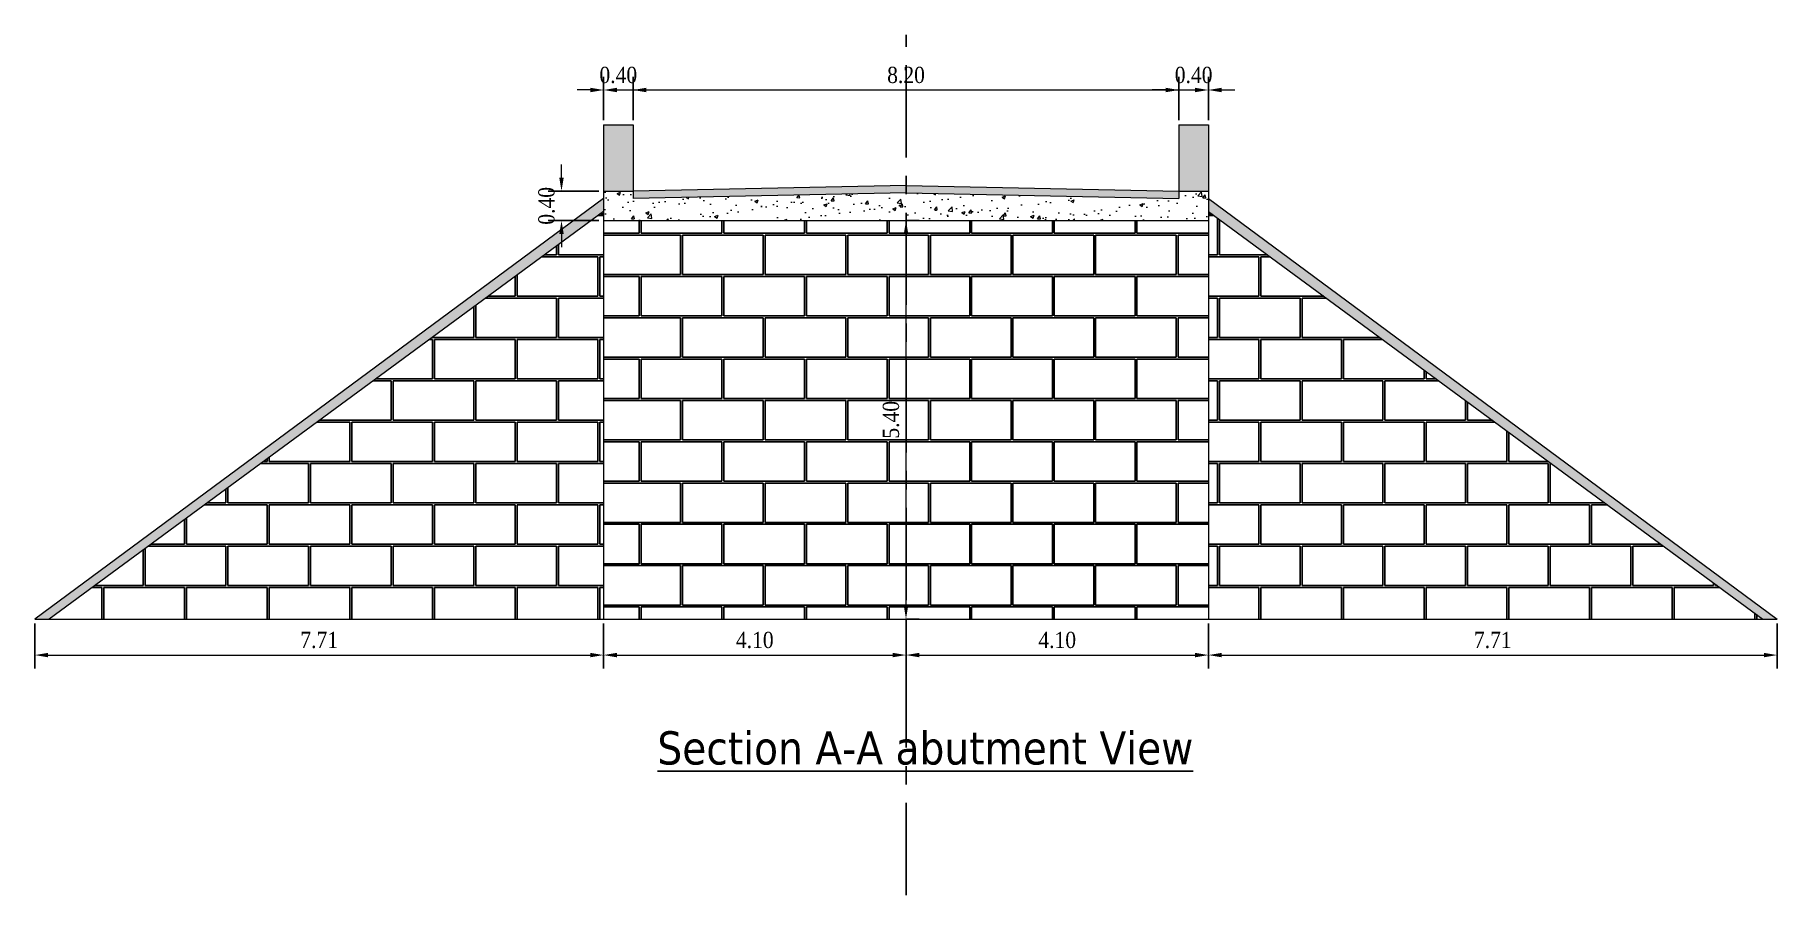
# Model space of a CAD drawing. Header units: inches. Extents: x 11.7 to 110.6, y 5.1 to 58.1.
# Drawn here: x 86.98 to 110.6, y 36.71 to 48.37 of the extents above; entities that cross this region are included whole.
import ezdxf

# ---------------------------------------------------------------- set-up
doc = ezdxf.new("R2010")
doc.units = ezdxf.units.IN
doc.header["$MEASUREMENT"] = 0
doc.linetypes.add('CENTER', pattern=[2, 1.25, -0.25, 0.25, -0.25])
for name, color, linetype in [('center line', 251, 'CENTER'), ('TEXT2', 7, 'Continuous'), ('Vp', 7, 'Continuous')]:
    doc.layers.add(name, color=color, linetype=linetype)
for name, color, linetype, lineweight in [('dima', 7, 'Continuous', 0), ('hatch1', 251, 'Continuous', 0), ('wall', 4, 'Continuous', 13)]:
    doc.layers.add(name, color=color, linetype=linetype, lineweight=lineweight)
doc.styles.get("Standard").update_dxf_attribs({"font": 'GARA.TTF'})
doc.styles.add('style1', font='txt.shx', dxfattribs={"height": 0.15})
doc.dimstyles.new('Standard$0', dxfattribs={"dimtxt": 1.2, "dimasz": 0.5, "dimexe": 0.28, "dimexo": 0.1625, "dimgap": 0.09, "dimtad": 0, "dimzin": 0, "dimdsep": 46, "dimtxsty": 'style1', "dimblk": 'OPEN30', "dimcen": 0.09, "dimclrd": 1, "dimclre": 5, "dimclrt": 7, "dimadec": 0, "dimazin": 0, "dimtfac": 1, "dimtofl": 0, "dimtmove": 0, "dimatfit": 3, "dimfxl": 0.18, "dimfxlon": 1, "dimtolj": 1, "dimtzin": 0, "dimarcsym": 0})
pattern_1 = [(360, (-4e-14, -159.8644), (0.56, 0.56), [1.09375, -0.02625]), (360, (-0.56, -159.8382), (0.56, 0.56), [1.09375, -0.02625]), (90, (-4e-14, -159.8644), (-0.56, 0.56), [-0.58625, 0.53375]), (90, (-0.02625, -159.8644), (-0.56, 0.56), [-0.58625, 0.53375])]
pattern_2 = [(50, (0, 0), (0.17931505, -0.01568803), [0.01875, -0.20625]), (355, (0, 0), (-0.03468783, 0.18804803), [0.015, -0.165]), (100.4514, (0.01494, -0.0013), (0.14462735, 0.17235989), [0.01593505, -0.17528553]), (46.1842, (0, 0.05), (0.26681026, -0.04137975), [0.028125, -0.309375]), (96.6356, (0.02223, 0.04655), (0.2336657, 0.24352947), [0.0239026, -0.26292825]), (351.1842, (0, 0.05), (0.2336655, 0.24352965), [0.0225, -0.2475]), (21, (0.025, 0.0375), (0.14922676, -0.10065472), [0.01875, -0.20625]), (326, (0.025, 0.0375), (0.06082883, 0.1812875), [0.015, -0.165]), (71.4514, (0.03744, 0.02911), (0.21005566, 0.08063262), [0.01593505, -0.17528553]), (37.5, (0, 0), (0.003039964, 0.083223463), [0, -0.163, 0, -0.1675, 0, -0.165625]), (7.5, (0, 0), (0.065767384, 0.09860293), [0, -0.0955, 0, -0.15925, 0, -0.063125]), (327.5, (-0.05575, 0), (0.13345561, -0.005638718), [0, -0.0625, 0, -0.195, 0, -0.25875]), (317.5, (-0.08075, 0), (0.14579654, 0.02502625), [0, -0.08125, 0, -0.1295, 0, -0.18375])]

msp = doc.modelspace()

# ---------------------------------------------------------------- texts
at = {"layer": 'TEXT2', "insert": (95.421, 38.931), "char_height": 0.45, "width": 9.54985, "attachment_point": 1}
msp.add_mtext('{\\fTahoma|b0|i0|c0|p34;\\LSection A-A abutment View}', dxfattribs=at)

# ---------------------------------------------------------------- blocks, each defined once
blk = doc.blocks.new('*D25')
at = {"layer": 'Defpoints', "color": 0}
for p in [(86.984, 40.453), (94.692, 40.453), (94.692, 39.964)]:
    blk.add_point(p, dxfattribs=at)
at = {"layer": 'dima', "color": 21, "lineweight": -2}
for p, q in [((86.984, 40.391), (86.984, 39.784)), ((94.692, 40.391), (94.692, 39.784))]:
    blk.add_line(p, q, dxfattribs=at)
at = {"layer": 'dima', "color": 253}
blk.add_line((87.164, 39.964), (94.512, 39.964), dxfattribs=at)
for points in [[(87.164, 39.994), (87.164, 39.934), (86.984, 39.964)], [(94.512, 39.994), (94.512, 39.934), (94.692, 39.964)]]:
    blk.add_solid(points, dxfattribs=at)
at = {"layer": 'dima', "insert": (90.838, 40.167), "char_height": 0.22, "attachment_point": 5}
blk.add_mtext('\\A1;7.71', dxfattribs=at)
blk = doc.blocks.new('*D26')
at = {"layer": 'Defpoints', "color": 0}
for p in [(94.692, 40.453), (98.791, 40.453), (98.791, 39.964)]:
    blk.add_point(p, dxfattribs=at)
at = {"layer": 'dima', "color": 21, "lineweight": -2}
for p, q in [((94.692, 40.391), (94.692, 39.784)), ((98.791, 40.391), (98.791, 39.784))]:
    blk.add_line(p, q, dxfattribs=at)
at = {"layer": 'dima', "color": 253}
blk.add_line((94.872, 39.964), (98.611, 39.964), dxfattribs=at)
for points in [[(94.872, 39.994), (94.872, 39.934), (94.692, 39.964)], [(98.611, 39.994), (98.611, 39.934), (98.791, 39.964)]]:
    blk.add_solid(points, dxfattribs=at)
at = {"layer": 'dima', "insert": (96.741, 40.167), "char_height": 0.22, "attachment_point": 5}
blk.add_mtext('\\A1;4.10', dxfattribs=at)
blk = doc.blocks.new('*D27')
at = {"layer": 'Defpoints', "color": 0}
for p in [(98.791, 40.453), (102.889, 40.453), (102.889, 39.964)]:
    blk.add_point(p, dxfattribs=at)
at = {"layer": 'dima', "color": 21, "lineweight": -2}
for p, q in [((98.791, 40.391), (98.791, 39.784)), ((102.889, 40.391), (102.889, 39.784))]:
    blk.add_line(p, q, dxfattribs=at)
at = {"layer": 'dima', "color": 253}
blk.add_line((98.971, 39.964), (102.709, 39.964), dxfattribs=at)
for points in [[(98.971, 39.994), (98.971, 39.934), (98.791, 39.964)], [(102.709, 39.994), (102.709, 39.934), (102.889, 39.964)]]:
    blk.add_solid(points, dxfattribs=at)
at = {"layer": 'dima', "insert": (100.84, 40.167), "char_height": 0.22, "attachment_point": 5}
blk.add_mtext('\\A1;4.10', dxfattribs=at)
blk = doc.blocks.new('*D28')
at = {"layer": 'Defpoints', "color": 0}
for p in [(102.889, 40.453), (110.597, 40.453), (110.597, 39.964)]:
    blk.add_point(p, dxfattribs=at)
at = {"layer": 'dima', "color": 21, "lineweight": -2}
for p, q in [((102.889, 40.391), (102.889, 39.784)), ((110.597, 40.391), (110.597, 39.784))]:
    blk.add_line(p, q, dxfattribs=at)
at = {"layer": 'dima', "color": 253}
blk.add_line((103.069, 39.964), (110.417, 39.964), dxfattribs=at)
for points in [[(103.069, 39.994), (103.069, 39.934), (102.889, 39.964)], [(110.417, 39.994), (110.417, 39.934), (110.597, 39.964)]]:
    blk.add_solid(points, dxfattribs=at)
at = {"layer": 'dima', "insert": (106.743, 40.167), "char_height": 0.22, "attachment_point": 5}
blk.add_mtext('\\A1;7.71', dxfattribs=at)
blk = doc.blocks.new('*D29')
at = {"layer": 'Defpoints', "color": 0}
for p in [(98.791, 45.853), (98.791, 45.853), (98.791, 40.453)]:
    blk.add_point(p, dxfattribs=at)
at = {"layer": 'dima', "color": 21, "lineweight": -2}
for p, q in [((98.791, 45.853), (98.971, 45.853)), ((98.791, 40.453), (98.971, 40.453))]:
    blk.add_line(p, q, dxfattribs=at)
at = {"layer": 'dima', "color": 253}
blk.add_line((98.791, 40.633), (98.791, 45.673), dxfattribs=at)
for points in [[(98.761, 45.673), (98.821, 45.673), (98.791, 45.853)], [(98.761, 40.633), (98.821, 40.633), (98.791, 40.453)]]:
    blk.add_solid(points, dxfattribs=at)
at = {"layer": 'dima', "insert": (98.588, 43.153), "char_height": 0.22, "attachment_point": 5, "rotation": 90}
blk.add_mtext('\\A1;5.40', dxfattribs=at)
blk = doc.blocks.new('*D30')
at = {"layer": 'Defpoints', "color": 0}
for p in [(94.122, 46.253), (94.692, 46.253), (94.692, 45.853)]:
    blk.add_point(p, dxfattribs=at)
at = {"layer": 'dima', "color": 253}
for p, q in [((94.122, 46.433), (94.122, 46.613)), ((94.122, 45.673), (94.122, 45.493))]:
    blk.add_line(p, q, dxfattribs=at)
at = {"layer": 'dima', "color": 21, "lineweight": -2}
for p, q in [((94.63, 46.253), (93.942, 46.253)), ((94.63, 45.853), (93.942, 45.853))]:
    blk.add_line(p, q, dxfattribs=at)
at = {"layer": 'dima', "color": 253}
for points in [[(94.092, 46.433), (94.152, 46.433), (94.122, 46.253)], [(94.092, 45.673), (94.152, 45.673), (94.122, 45.853)]]:
    blk.add_solid(points, dxfattribs=at)
at = {"layer": 'dima', "insert": (93.92, 46.053), "char_height": 0.22, "attachment_point": 5, "rotation": 90}
blk.add_mtext('\\A1;0.40', dxfattribs=at)
blk = doc.blocks.new('*D31')
at = {"layer": 'Defpoints', "color": 0}
for p in [(95.092, 47.623), (94.692, 47.153), (95.092, 47.153)]:
    blk.add_point(p, dxfattribs=at)
at = {"layer": 'dima', "color": 21, "lineweight": -2}
for p, q in [((94.692, 47.216), (94.692, 47.803)), ((95.092, 47.216), (95.092, 47.803))]:
    blk.add_line(p, q, dxfattribs=at)
at = {"layer": 'dima', "color": 253}
for p, q in [((94.512, 47.623), (94.332, 47.623)), ((95.272, 47.623), (95.452, 47.623))]:
    blk.add_line(p, q, dxfattribs=at)
for points in [[(94.512, 47.653), (94.512, 47.593), (94.692, 47.623)], [(95.272, 47.653), (95.272, 47.593), (95.092, 47.623)]]:
    blk.add_solid(points, dxfattribs=at)
at = {"layer": 'dima', "insert": (94.892, 47.825), "char_height": 0.22, "attachment_point": 5}
blk.add_mtext('\\A1;0.40', dxfattribs=at)
blk = doc.blocks.new('*D32')
at = {"layer": 'Defpoints', "color": 0}
for p in [(102.889, 47.623), (94.692, 47.153), (102.889, 47.153)]:
    blk.add_point(p, dxfattribs=at)
at = {"layer": 'dima', "color": 21, "lineweight": -2}
for p, q in [((94.692, 47.216), (94.692, 47.803)), ((102.889, 47.216), (102.889, 47.803))]:
    blk.add_line(p, q, dxfattribs=at)
at = {"layer": 'dima', "color": 253}
blk.add_line((94.872, 47.623), (102.709, 47.623), dxfattribs=at)
for points in [[(94.872, 47.653), (94.872, 47.593), (94.692, 47.623)], [(102.709, 47.653), (102.709, 47.593), (102.889, 47.623)]]:
    blk.add_solid(points, dxfattribs=at)
at = {"layer": 'dima', "insert": (98.791, 47.825), "char_height": 0.22, "attachment_point": 5}
blk.add_mtext('\\A1;8.20', dxfattribs=at)
blk = doc.blocks.new('*D33')
at = {"layer": 'Defpoints', "color": 0}
for p in [(102.889, 47.623), (102.489, 47.153), (102.889, 47.153)]:
    blk.add_point(p, dxfattribs=at)
at = {"layer": 'dima', "color": 21, "lineweight": -2}
for p, q in [((102.489, 47.216), (102.489, 47.803)), ((102.889, 47.216), (102.889, 47.803))]:
    blk.add_line(p, q, dxfattribs=at)
at = {"layer": 'dima', "color": 253}
for p, q in [((102.309, 47.623), (102.129, 47.623)), ((103.069, 47.623), (103.249, 47.623))]:
    blk.add_line(p, q, dxfattribs=at)
for points in [[(102.309, 47.653), (102.309, 47.593), (102.489, 47.623)], [(103.069, 47.653), (103.069, 47.593), (102.889, 47.623)]]:
    blk.add_solid(points, dxfattribs=at)
at = {"layer": 'dima', "insert": (102.689, 47.825), "char_height": 0.22, "attachment_point": 5}
blk.add_mtext('\\A1;0.40', dxfattribs=at)

# ---------------------------------------------------------------- dimensions: what is measured, and where the dimension line sits
at = {"layer": 'dima'}
for base, p1, p2, picture, middle in [((95.092, 47.623), (94.692, 47.153), (95.092, 47.153), '*D31', (94.892, 47.825)), ((102.889, 47.623), (94.692, 47.153), (102.889, 47.153), '*D32', (98.791, 47.825)), ((102.889, 47.623), (102.489, 47.153), (102.889, 47.153), '*D33', (102.689, 47.825)), ((94.692, 39.964), (86.984, 40.453), (94.692, 40.453), '*D25', (90.838, 40.167)), ((98.791, 39.964), (94.692, 40.453), (98.791, 40.453), '*D26', (96.741, 40.167)), ((102.889, 39.964), (98.791, 40.453), (102.889, 40.453), '*D27', (100.84, 40.167)), ((110.597, 39.964), (102.889, 40.453), (110.597, 40.453), '*D28', (106.743, 40.167))]:
    dim = msp.add_linear_dim(base=base, p1=p1, p2=p2, dimstyle='Standard$0', override={"dimtxt": 0.22, "dimasz": 0.18, "dimexe": 0.18, "dimexo": 0.0625, "dimtad": 1, "dimtxsty": 'Standard', "dimclrd": 253, "dimclre": 21, "dimclrt": 256, "dimtix": 1, "dimtmove": 1, "dimfxl": 1, "dimlwd": 65535}, dxfattribs=at)
    dim.commit()
    dim.dimension.update_dxf_attribs({"geometry": picture, "text_midpoint": middle})
for base, p1, p2, picture, middle in [((94.122, 46.253), (94.692, 45.853), (94.692, 46.253), '*D30', (93.92, 46.053)), ((98.791, 45.853), (98.791, 40.453), (98.791, 45.853), '*D29', (98.588, 43.153))]:
    dim = msp.add_linear_dim(base=base, p1=p1, p2=p2, angle=90, dimstyle='Standard$0', override={"dimtxt": 0.22, "dimasz": 0.18, "dimexe": 0.18, "dimexo": 0.0625, "dimtad": 1, "dimtxsty": 'Standard', "dimclrd": 253, "dimclre": 21, "dimclrt": 256, "dimtix": 1, "dimtmove": 1, "dimfxl": 1, "dimlwd": 65535}, dxfattribs=at)
    dim.commit()
    dim.dimension.update_dxf_attribs({"geometry": picture, "text_midpoint": middle})

# ---------------------------------------------------------------- hatches: boundary and pattern name
at = {"layer": 'dima'}
h = msp.add_hatch(color=2, dxfattribs=at)
h.set_gradient(color1=(0, 0, 255), one_color=1, tint=1)
h.paths.add_polyline_path([(98.791, 46.327), (98.791, 46.227), (102.489, 46.153), (102.489, 46.253)])
h.paths.add_polyline_path([(98.791, 46.227), (98.791, 46.327), (95.092, 46.253), (95.092, 46.153)])
at = {"layer": 'hatch1'}
h = msp.add_hatch(dxfattribs=at)
h.set_pattern_fill('AR-SAND', color=256, scale=0.065, style=0)
h.set_pattern_definition([(37.5, (-4e-14, -159.86443), (-0.00409457, 0.125243545), [0, -0.0988, 0, -0.1105, 0, -0.105625]), (7.5, (-4e-14, -159.86443), (0.11503549, 0.1834395), [0, -0.0533, 0, -0.08905, 0, -0.034125]), (327.5, (-0.07995, -159.86443), (0.20241922, 0.00036784), [0, -0.0325, 0, -0.117, 0, -0.15275]), (317.5, (-0.07995, -159.86443), (0.19539823, 0.05704891), [0, -0.01625, 0, -0.0767, 0, -0.08775])])
h.paths.add_polyline_path([(95.092, 47.153), (94.692, 47.153), (94.692, 46.253), (95.092, 46.253)])
h.paths.add_polyline_path([(102.489, 46.253), (102.889, 46.253), (102.889, 47.153), (102.489, 47.153)])
h = msp.add_hatch(dxfattribs=at)
h.set_pattern_fill('AR-CONC', color=256, scale=0.065, style=0)
h.set_pattern_definition([(50, (-4e-14, -159.86443), (0.4662191, -0.0407889), [0.04875, -0.53625]), (355, (-4e-14, -159.86443), (-0.0901884, 0.4889249), [0.039, -0.429]), (100.4514, (0.03885, -159.86783), (0.3760311, 0.4481357), [0.0414311, -0.4557424]), (46.1842, (-4e-14, -159.7344), (0.6937067, -0.1075874), [0.073125, -0.804375]), (96.6356, (0.0578, -159.7434), (0.6075308, 0.6331766), [0.0621467, -0.6836134]), (351.1842, (-4e-14, -159.7344), (0.6075303, 0.633177), [0.0585, -0.6435]), (21, (0.065, -159.76693), (0.3879896, -0.2617023), [0.04875, -0.53625]), (326, (0.065, -159.76693), (0.158155, 0.4713475), [0.039, -0.429]), (71.4514, (0.09733, -159.78874), (0.5461447, 0.2096448), [0.0414311, -0.4557424]), (37.5, (-4e-14, -159.86443), (0.0079039, 0.216381), [0, -0.4238, 0, -0.4355, 0, -0.430625]), (7.5, (-4e-14, -159.86443), (0.1709952, 0.25636761), [0, -0.2483, 0, -0.41405, 0, -0.164125]), (327.5, (-0.14495, -159.86443), (0.34698458, -0.01466067), [0, -0.1625, 0, -0.507, 0, -0.67275]), (317.5, (-0.20995, -159.86443), (0.379071, 0.06506824), [0, -0.21125, 0, -0.3367, 0, -0.47775])])
h.paths.add_polyline_path([(98.791, 45.853), (98.791, 46.227), (95.092, 46.153), (95.092, 46.253), (94.692, 46.253), (94.692, 45.853)])
h.paths.add_polyline_path([(98.791, 46.227), (98.791, 45.853), (102.889, 45.853), (102.889, 46.253), (102.489, 46.253), (102.489, 46.153)])
at = {"layer": 'Vp'}
h = msp.add_hatch(dxfattribs=at)
h.set_pattern_fill('AR-CONC', scale=0.025, style=0)
h.set_pattern_definition(pattern_2)
h.paths.add_polyline_path([(94.692, 45.975), (94.692, 46.153), (86.984, 40.453), (87.179, 40.453)])
h = msp.add_hatch(dxfattribs=at)
h.set_pattern_fill('AR-CONC', scale=0.025, style=0)
h.set_pattern_definition(pattern_2)
h.paths.add_polyline_path([(110.402, 40.453), (110.597, 40.453), (102.889, 46.153), (102.889, 45.975)])
h = msp.add_hatch(dxfattribs=at)
h.set_pattern_fill('AR-B816C', scale=0.07, angle=-1e-14, style=0)
h.paths.add_polyline_path([(87.179, 40.453), (94.692, 40.453), (94.692, 45.975)])
h = msp.add_hatch(dxfattribs=at)
h.set_pattern_fill('AR-B816C', scale=0.07, style=0)
h.set_pattern_definition(pattern_1)
h.paths.add_polyline_path([(94.692, 40.453), (98.791, 40.453), (98.791, 45.853), (94.692, 45.853)])
h.paths.add_polyline_path([(98.42, 42.84), (98.42, 43.467), (98.756, 43.467), (98.756, 42.84)], flags=24)
h = msp.add_hatch(dxfattribs=at)
h.set_pattern_fill('AR-B816C', scale=0.07, style=0)
h.set_pattern_definition(pattern_1)
h.paths.add_polyline_path([(102.889, 45.853), (98.791, 45.853), (98.791, 40.453), (102.889, 40.453)])
h = msp.add_hatch(dxfattribs=at)
h.set_pattern_fill('AR-B816C', scale=0.07, angle=-1e-14, style=0)
h.paths.add_polyline_path([(102.889, 45.975), (102.889, 40.453), (110.402, 40.453)])

# ---------------------------------------------------------------- linework, layer by layer
at = {"layer": 'center line'}
msp.add_line((98.791, 36.71), (98.791, 48.371), dxfattribs=at)
at = {"layer": 'wall'}
for p, q in [((94.692, 47.153), (95.092, 47.153)), ((94.692, 47.153), (94.692, 40.453)), ((95.092, 47.153), (95.092, 46.153)), ((102.489, 47.153), (102.889, 47.153)), ((102.489, 47.153), (102.489, 46.153)), ((102.889, 47.153), (102.889, 40.453)), ((98.791, 46.327), (95.092, 46.253)), ((98.791, 46.327), (102.489, 46.253)), ((94.692, 46.153), (86.984, 40.453)), ((94.692, 46.253), (95.092, 46.253)), ((98.791, 46.227), (95.092, 46.153)), ((98.791, 46.227), (102.489, 46.153)), ((102.489, 46.253), (102.889, 46.253)), ((102.889, 46.153), (110.597, 40.453)), ((94.692, 45.975), (87.179, 40.453)), ((94.692, 45.853), (102.889, 45.853)), ((102.889, 45.975), (110.402, 40.453)), ((86.984, 40.453), (110.597, 40.453))]:
    msp.add_line(p, q, dxfattribs=at)

msp.set_redraw_order([(e.dxf.handle, doc.entitydb.next_handle()) for e in msp.query("TEXT MTEXT ATTDEF DIMENSION ARC_DIMENSION")])  # texts and dimensions are drawn at this point

doc.saveas('drawing.dxf')
